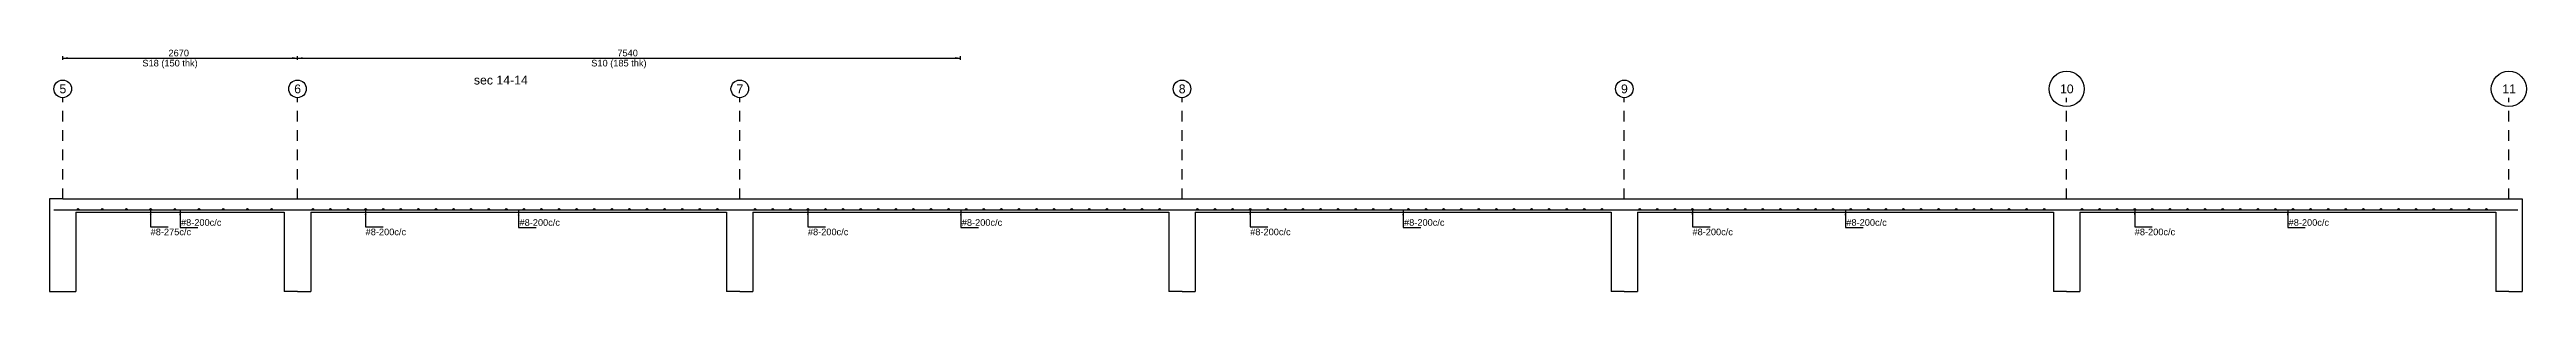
# Model space of a CAD drawing. Extents: x 0 to 119, y -5 to 121.
# Drawn here: x 70.41 to 98.58, y 97.83 to 100.58 of the extents above; entities that cross this region are included whole.
import ezdxf

# ---------------------------------------------------------------- set-up
doc = ezdxf.new("R2010")
doc.units = 0
doc.linetypes.add('ACAD_ISO02W100', pattern=[15, 12, -3])
for name, color, linetype in [('Axisline', 7, 'CONTINUOUS'), ('Axisline_Name', 1, 'CONTINUOUS'), ('Longsection', 2, 'CONTINUOUS'), ('Section_Name', 1, 'CONTINUOUS'), ('Slab_Bottom_Steel_X', 1, 'CONTINUOUS'), ('Slab_Bottom_Steel_Y', 3, 'CONTINUOUS'), ('Slab_ID', 4, 'CONTINUOUS'), ('Span_Dim', 7, 'CONTINUOUS'), ('span_line', 7, 'CONTINUOUS')]:
    doc.layers.add(name, color=color, linetype=linetype)
doc.styles.add('STRUDS_Arial', font='ARIAL.TTF', dxfattribs={"height": 0.04})

msp = doc.modelspace()

# ---------------------------------------------------------------- texts
at = {"layer": 'Axisline_Name', "style": 'STRUDS_Arial'}
for s, p in [('5', (70.5205, 100.08)), ('6', (73.1905, 100.08)), ('7', (78.2205, 100.08)), ('8', (83.2505, 100.08)), ('9', (88.2805, 100.08)), ('10', (93.273, 100.08)), ('11', (98.303, 100.08))]:
    msp.add_text(s, height=0.1, dxfattribs=at).set_placement(p)
at = {"layer": 'Section_name', "style": 'STRUDS_Arial'}
msp.add_text('sec 14-14', height=0.1, dxfattribs=at).set_placement((75.234, 100.18))
at = {"layer": 'Slab_Bottom_Steel_X', "style": 'STRUDS_Arial'}
for s, p in [('#8-275c/c', (71.558, 98.468)), ('#8-200c/c', (74.003, 98.468)), ('#8-200c/c', (79.033, 98.468)), ('#8-200c/c', (84.063, 98.468)), ('#8-200c/c', (89.093, 98.468)), ('#8-200c/c', (94.123, 98.468))]:
    msp.add_text(s, height=0.075, dxfattribs=at).set_placement(p)
at = {"layer": 'Slab_Bottom_Steel_Y', "style": 'STRUDS_Arial'}
for p in [(71.903, 98.575), (75.753, 98.575), (80.783, 98.575), (85.813, 98.575), (90.843, 98.575), (95.873, 98.575)]:
    msp.add_text('#8-200c/c', height=0.075, dxfattribs=at).set_placement(p)
at = {"layer": 'Slab_ID', "style": 'STRUDS_Arial'}
for s, p in [('S18 (150 thk)', (71.464, 100.385)), ('S10 (185 thk)', (76.569, 100.385))]:
    msp.add_text(s, height=0.075, dxfattribs=at).set_placement(p)
at = {"layer": 'Span_Dim', "style": 'STRUDS_Arial'}
for s, p in [('2670', (71.761, 100.5)), ('7540', (76.866, 100.5))]:
    msp.add_text(s, height=0.075, dxfattribs=at).set_placement(p)

# ---------------------------------------------------------------- linework, layer by layer
at = {"layer": 'Axisline', "linetype": 'ACAD_ISO02W100', "ltscale": 0.01}
for p, q in [((70.558, 98.88), (70.558, 100.03)), ((73.228, 98.88), (73.228, 100.03)), ((78.258, 98.88), (78.258, 100.03)), ((83.288, 98.88), (83.288, 100.03)), ((88.318, 98.88), (88.318, 100.03)), ((93.348, 98.88), (93.348, 100.03)), ((98.378, 98.88), (98.378, 100.03))]:
    msp.add_line(p, q, dxfattribs=at)
at = {"layer": 'Axisline'}
for centre, radius in [((93.348, 100.13), 0.2), ((98.378, 100.13), 0.2), ((70.558, 100.13), 0.1), ((73.228, 100.13), 0.1), ((78.258, 100.13), 0.1), ((83.288, 100.13), 0.1), ((88.318, 100.13), 0.1)]:
    msp.add_circle(centre, radius, dxfattribs=at)
at = {"layer": 'Longsection'}
for p, q in [((70.558, 98.88), (70.408, 98.88)), ((70.408, 98.88), (70.408, 97.83)), ((70.558, 98.88), (73.228, 98.88)), ((73.228, 98.88), (78.258, 98.88)), ((78.258, 98.88), (83.288, 98.88)), ((83.288, 98.88), (88.318, 98.88)), ((88.318, 98.88), (93.348, 98.88)), ((93.348, 98.88), (98.378, 98.88)), ((98.378, 98.88), (98.528, 98.88)), ((98.528, 98.88), (98.528, 97.83)), ((70.708, 98.73), (73.078, 98.73)), ((70.708, 98.73), (70.708, 97.83)), ((73.078, 98.73), (73.078, 97.83)), ((73.378, 98.73), (78.108, 98.73)), ((73.378, 98.73), (73.378, 97.83)), ((78.108, 98.73), (78.108, 97.83)), ((78.408, 98.73), (83.138, 98.73)), ((78.408, 98.73), (78.408, 97.83)), ((83.138, 98.73), (83.138, 97.83)), ((83.438, 98.73), (88.168, 98.73)), ((83.438, 98.73), (83.438, 97.83)), ((88.168, 98.73), (88.168, 97.83)), ((88.468, 98.73), (93.198, 98.73)), ((88.468, 98.73), (88.468, 97.83)), ((93.198, 98.73), (93.198, 97.83)), ((93.498, 98.73), (98.228, 98.73)), ((93.498, 98.73), (93.498, 97.83)), ((98.228, 98.73), (98.228, 97.83)), ((70.408, 97.83), (70.558, 97.83)), ((70.558, 97.83), (70.708, 97.83)), ((73.228, 97.83), (73.078, 97.83)), ((73.228, 97.83), (73.378, 97.83)), ((78.258, 97.83), (78.108, 97.83)), ((78.258, 97.83), (78.408, 97.83)), ((83.288, 97.83), (83.138, 97.83)), ((83.288, 97.83), (83.438, 97.83)), ((88.318, 97.83), (88.168, 97.83)), ((88.318, 97.83), (88.468, 97.83)), ((93.348, 97.83), (93.198, 97.83)), ((93.348, 97.83), (93.498, 97.83)), ((98.378, 97.83), (98.228, 97.83)), ((98.378, 97.83), (98.528, 97.83))]:
    msp.add_line(p, q, dxfattribs=at)
at = {"layer": 'Slab_Bottom_Steel_X'}
for p, q in [((71.558, 98.763), (71.558, 98.563)), ((74.003, 98.763), (74.003, 98.563)), ((79.033, 98.763), (79.033, 98.563)), ((84.063, 98.763), (84.063, 98.563)), ((89.093, 98.763), (89.093, 98.563)), ((94.123, 98.763), (94.123, 98.563)), ((71.558, 98.563), (71.758, 98.563)), ((74.003, 98.563), (74.203, 98.563)), ((79.033, 98.563), (79.233, 98.563)), ((84.063, 98.563), (84.263, 98.563)), ((89.093, 98.563), (89.293, 98.563)), ((94.123, 98.563), (94.323, 98.563))]:
    msp.add_line(p, q, dxfattribs=at)
for centre in [(70.733, 98.763), (71.008, 98.763), (71.283, 98.763), (71.558, 98.763), (71.833, 98.763), (72.108, 98.763), (72.383, 98.763), (72.658, 98.763), (72.933, 98.763), (73.403, 98.763), (73.603, 98.763), (73.803, 98.763), (74.003, 98.763), (74.203, 98.763), (74.403, 98.763), (74.603, 98.763), (74.803, 98.763), (75.003, 98.763), (75.203, 98.763), (75.403, 98.763), (75.603, 98.763), (75.803, 98.763), (76.003, 98.763), (76.203, 98.763), (76.403, 98.763), (76.603, 98.763), (76.803, 98.763), (77.003, 98.763), (77.203, 98.763), (77.403, 98.763), (77.603, 98.763), (77.8029, 98.763), (78.0029, 98.763), (78.433, 98.763), (78.633, 98.763), (78.833, 98.763), (79.033, 98.763), (79.233, 98.763), (79.433, 98.763), (79.633, 98.763), (79.833, 98.763), (80.033, 98.763), (80.233, 98.763), (80.433, 98.763), (80.633, 98.763), (80.833, 98.763), (81.033, 98.763), (81.233, 98.763), (81.433, 98.763), (81.633, 98.763), (81.833, 98.763), (82.033, 98.763), (82.233, 98.763), (82.433, 98.763), (82.6329, 98.763), (82.8329, 98.763), (83.0329, 98.763), (83.463, 98.763), (83.663, 98.763), (83.863, 98.763), (84.063, 98.763), (84.263, 98.763), (84.463, 98.763), (84.663, 98.763), (84.863, 98.763), (85.063, 98.763), (85.263, 98.763), (85.463, 98.763), (85.663, 98.763), (85.863, 98.763), (86.063, 98.763), (86.263, 98.763), (86.463, 98.763), (86.663, 98.763), (86.863, 98.763), (87.063, 98.763), (87.263, 98.763), (87.463, 98.763), (87.663, 98.763), (87.863, 98.763), (88.063, 98.763), (88.493, 98.763), (88.693, 98.763), (88.893, 98.763), (89.093, 98.763), (89.293, 98.763), (89.493, 98.763), (89.693, 98.763), (89.893, 98.763), (90.093, 98.763), (90.293, 98.763), (90.493, 98.763), (90.693, 98.763), (90.893, 98.763), (91.093, 98.763), (91.293, 98.763), (91.493, 98.763), (91.693, 98.763), (91.893, 98.763), (92.093, 98.763), (92.293, 98.763), (92.493, 98.763), (92.693, 98.763), (92.893, 98.763), (93.0929, 98.763), (93.523, 98.763), (93.723, 98.763), (93.923, 98.763), (94.123, 98.763), (94.323, 98.763), (94.523, 98.763), (94.723, 98.763), (94.923, 98.763), (95.123, 98.763), (95.323, 98.763), (95.523, 98.763), (95.723, 98.763), (95.923, 98.763), (96.123, 98.763), (96.323, 98.763), (96.523, 98.763), (96.723, 98.763), (96.923, 98.763), (97.123, 98.763), (97.323, 98.763), (97.523, 98.763), (97.723, 98.763), (97.923, 98.763), (98.1229, 98.763)]:
    msp.add_circle(centre, 0.008, dxfattribs=at)
for points in [[(71.558, 98.763), (71.548, 98.703), (71.558, 98.763), (71.568, 98.703)], [(74.003, 98.763), (73.993, 98.703), (74.003, 98.763), (74.013, 98.703)], [(79.033, 98.763), (79.023, 98.703), (79.033, 98.763), (79.043, 98.703)], [(84.063, 98.763), (84.053, 98.703), (84.063, 98.763), (84.073, 98.703)], [(89.093, 98.763), (89.083, 98.703), (89.093, 98.763), (89.103, 98.703)], [(94.123, 98.763), (94.113, 98.703), (94.123, 98.763), (94.133, 98.703)]]:
    msp.add_solid(points, dxfattribs=at)
at = {"layer": 'Slab_Bottom_Steel_Y'}
for p, q in [((70.458, 98.755), (73.328, 98.755)), ((71.893, 98.755), (71.893, 98.555)), ((73.128, 98.755), (78.358, 98.755)), ((75.743, 98.755), (75.743, 98.555)), ((78.158, 98.755), (83.388, 98.755)), ((80.773, 98.755), (80.773, 98.555)), ((83.188, 98.755), (88.418, 98.755)), ((85.803, 98.755), (85.803, 98.555)), ((88.218, 98.755), (93.448, 98.755)), ((90.833, 98.755), (90.833, 98.555)), ((93.248, 98.755), (98.478, 98.755)), ((95.863, 98.755), (95.863, 98.555)), ((71.893, 98.555), (72.093, 98.555)), ((75.743, 98.555), (75.943, 98.555)), ((80.773, 98.555), (80.973, 98.555)), ((85.803, 98.555), (86.003, 98.555)), ((90.833, 98.555), (91.033, 98.555)), ((95.863, 98.555), (96.063, 98.555))]:
    msp.add_line(p, q, dxfattribs=at)
for points in [[(71.893, 98.755), (71.883, 98.695), (71.893, 98.755), (71.903, 98.695)], [(75.743, 98.755), (75.733, 98.695), (75.743, 98.755), (75.753, 98.695)], [(80.773, 98.755), (80.763, 98.695), (80.773, 98.755), (80.783, 98.695)], [(85.803, 98.755), (85.793, 98.695), (85.803, 98.755), (85.813, 98.695)], [(90.833, 98.755), (90.823, 98.695), (90.833, 98.755), (90.843, 98.695)], [(95.863, 98.755), (95.853, 98.695), (95.863, 98.755), (95.873, 98.695)]]:
    msp.add_solid(points, dxfattribs=at)
at = {"layer": 'Span_Line'}
for p, q in [((70.558, 100.46), (70.558, 100.5)), ((70.558, 100.48), (73.228, 100.48)), ((73.228, 100.46), (73.228, 100.5)), ((73.228, 100.46), (73.228, 100.5)), ((73.228, 100.48), (80.768, 100.48)), ((80.768, 100.46), (80.768, 100.5))]:
    msp.add_line(p, q, dxfattribs=at)
for points in [[(70.558, 100.48), (70.618, 100.49), (70.558, 100.48), (70.618, 100.47)], [(73.228, 100.48), (73.168, 100.492), (73.228, 100.48), (73.168, 100.47)], [(73.228, 100.48), (73.288, 100.49), (73.228, 100.48), (73.288, 100.47)], [(80.768, 100.48), (80.708, 100.492), (80.768, 100.48), (80.708, 100.47)]]:
    msp.add_solid(points, dxfattribs=at)

msp.set_redraw_order([(e.dxf.handle, doc.entitydb.next_handle()) for e in msp.query("TEXT MTEXT ATTDEF DIMENSION ARC_DIMENSION")])  # texts and dimensions are drawn at this point

doc.saveas('drawing.dxf')
